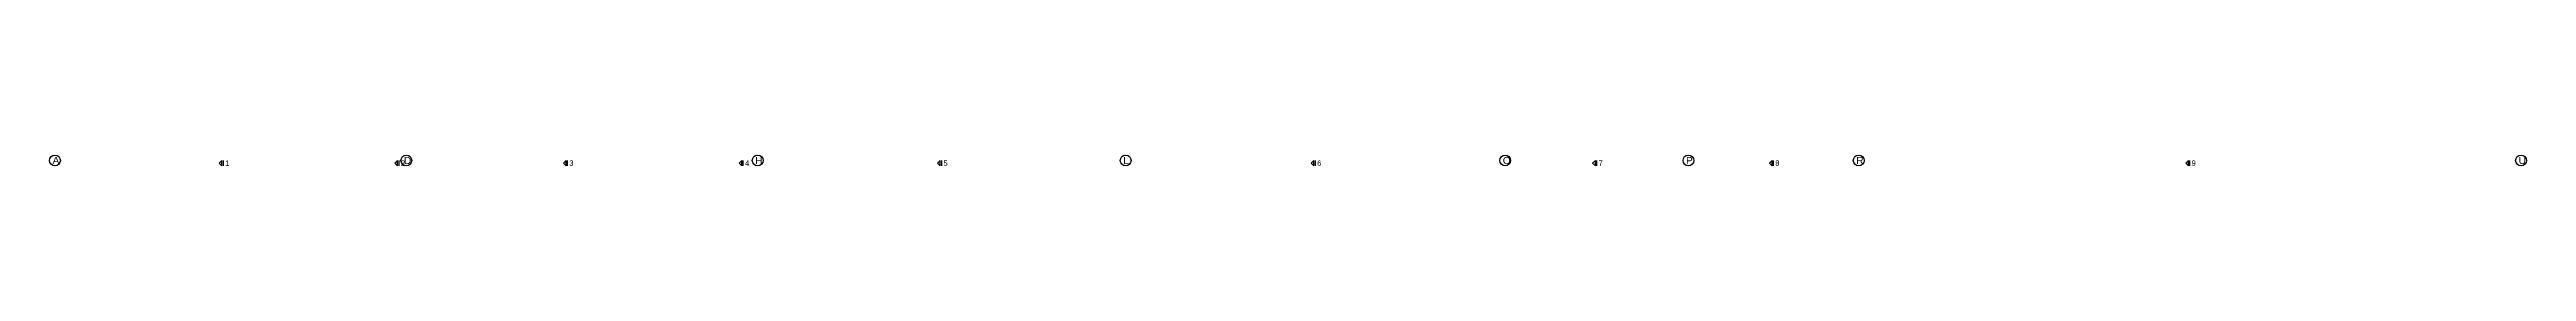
# Model space of a CAD drawing. Extents: x 0 to 98, y 3 to 248.
# Drawn here: x 0.93 to 35.26, y 126.54 to 126.69 of the extents above; entities that cross this region are included whole.
import ezdxf

# ---------------------------------------------------------------- set-up
doc = ezdxf.new("R2010")
doc.units = 0
for name, color, linetype in [('Axisline', 1, 'CONTINUOUS'), ('Axisline_Name', 2, 'CONTINUOUS'), ('SectionLine', 4, 'CONTINUOUS')]:
    doc.layers.add(name, color=color, linetype=linetype)
doc.styles.add('STRUDS_Arial', font='ARIAL.TTF', dxfattribs={"height": 0.04})

msp = doc.modelspace()

# ---------------------------------------------------------------- linework, layer by layer
at = {"layer": 'Axisline'}
for centre in [(1, 126.618), (5.87, 126.618), (10.74, 126.618), (15.84, 126.618), (21.1, 126.618), (23.64, 126.618), (26, 126.618), (35.18, 126.618)]:
    msp.add_circle(centre, 0.075, dxfattribs=at)
at = {"layer": 'SectionLine'}
for p, q in [((3.315, 126.618), (3.2775, 126.58)), ((3.315, 126.543), (3.2775, 126.58)), ((3.315, 126.543), (3.315, 126.618)), ((3.335, 126.543), (3.335, 126.618)), ((5.75, 126.618), (5.7125, 126.58)), ((5.75, 126.543), (5.7125, 126.58)), ((5.75, 126.543), (5.75, 126.618)), ((5.77, 126.543), (5.77, 126.618)), ((8.085, 126.618), (8.0475, 126.58)), ((8.085, 126.543), (8.0475, 126.58)), ((8.085, 126.543), (8.085, 126.618)), ((8.105, 126.543), (8.105, 126.618)), ((10.52, 126.618), (10.4825, 126.58)), ((10.52, 126.543), (10.4825, 126.58)), ((10.52, 126.543), (10.52, 126.618)), ((10.54, 126.543), (10.54, 126.618)), ((13.27, 126.618), (13.2325, 126.58)), ((13.27, 126.543), (13.2325, 126.58)), ((13.27, 126.543), (13.27, 126.618)), ((13.29, 126.543), (13.29, 126.618)), ((18.45, 126.618), (18.4125, 126.58)), ((18.45, 126.543), (18.4125, 126.58)), ((18.45, 126.543), (18.45, 126.618)), ((18.47, 126.543), (18.47, 126.618)), ((22.35, 126.618), (22.3125, 126.58)), ((22.35, 126.543), (22.3125, 126.58)), ((22.35, 126.543), (22.35, 126.618)), ((22.37, 126.543), (22.37, 126.618)), ((24.8, 126.618), (24.7625, 126.58)), ((24.8, 126.543), (24.7625, 126.58)), ((24.8, 126.543), (24.8, 126.618)), ((24.82, 126.543), (24.82, 126.618)), ((30.57, 126.618), (30.5325, 126.58)), ((30.57, 126.543), (30.5325, 126.58)), ((30.57, 126.543), (30.57, 126.618)), ((30.59, 126.543), (30.59, 126.618))]:
    msp.add_line(p, q, dxfattribs=at)

# ---------------------------------------------------------------- texts
at = {"layer": 'Axisline_Name', "style": 'STRUDS_Arial'}
for s, p in [('A', (0.967, 126.568)), ('D', (5.837, 126.568)), ('H', (10.707, 126.568)), ('L', (15.807, 126.568)), ('O', (21.067, 126.568)), ('P', (23.607, 126.568)), ('R', (25.967, 126.568)), ('U', (35.147, 126.568))]:
    msp.add_text(s, height=0.1, dxfattribs=at).set_placement(p)
at = {"layer": 'SectionLine', "style": 'STRUDS_Arial'}
for s, p in [('1', (3.359, 126.543)), ('2', (5.794, 126.543)), ('3', (8.129, 126.543)), ('4', (10.564, 126.543)), ('5', (13.314, 126.543)), ('6', (18.494, 126.543)), ('7', (22.394, 126.543)), ('8', (24.844, 126.543)), ('9', (30.614, 126.543))]:
    msp.add_text(s, height=0.075, dxfattribs=at).set_placement(p)

doc.saveas('drawing.dxf')
